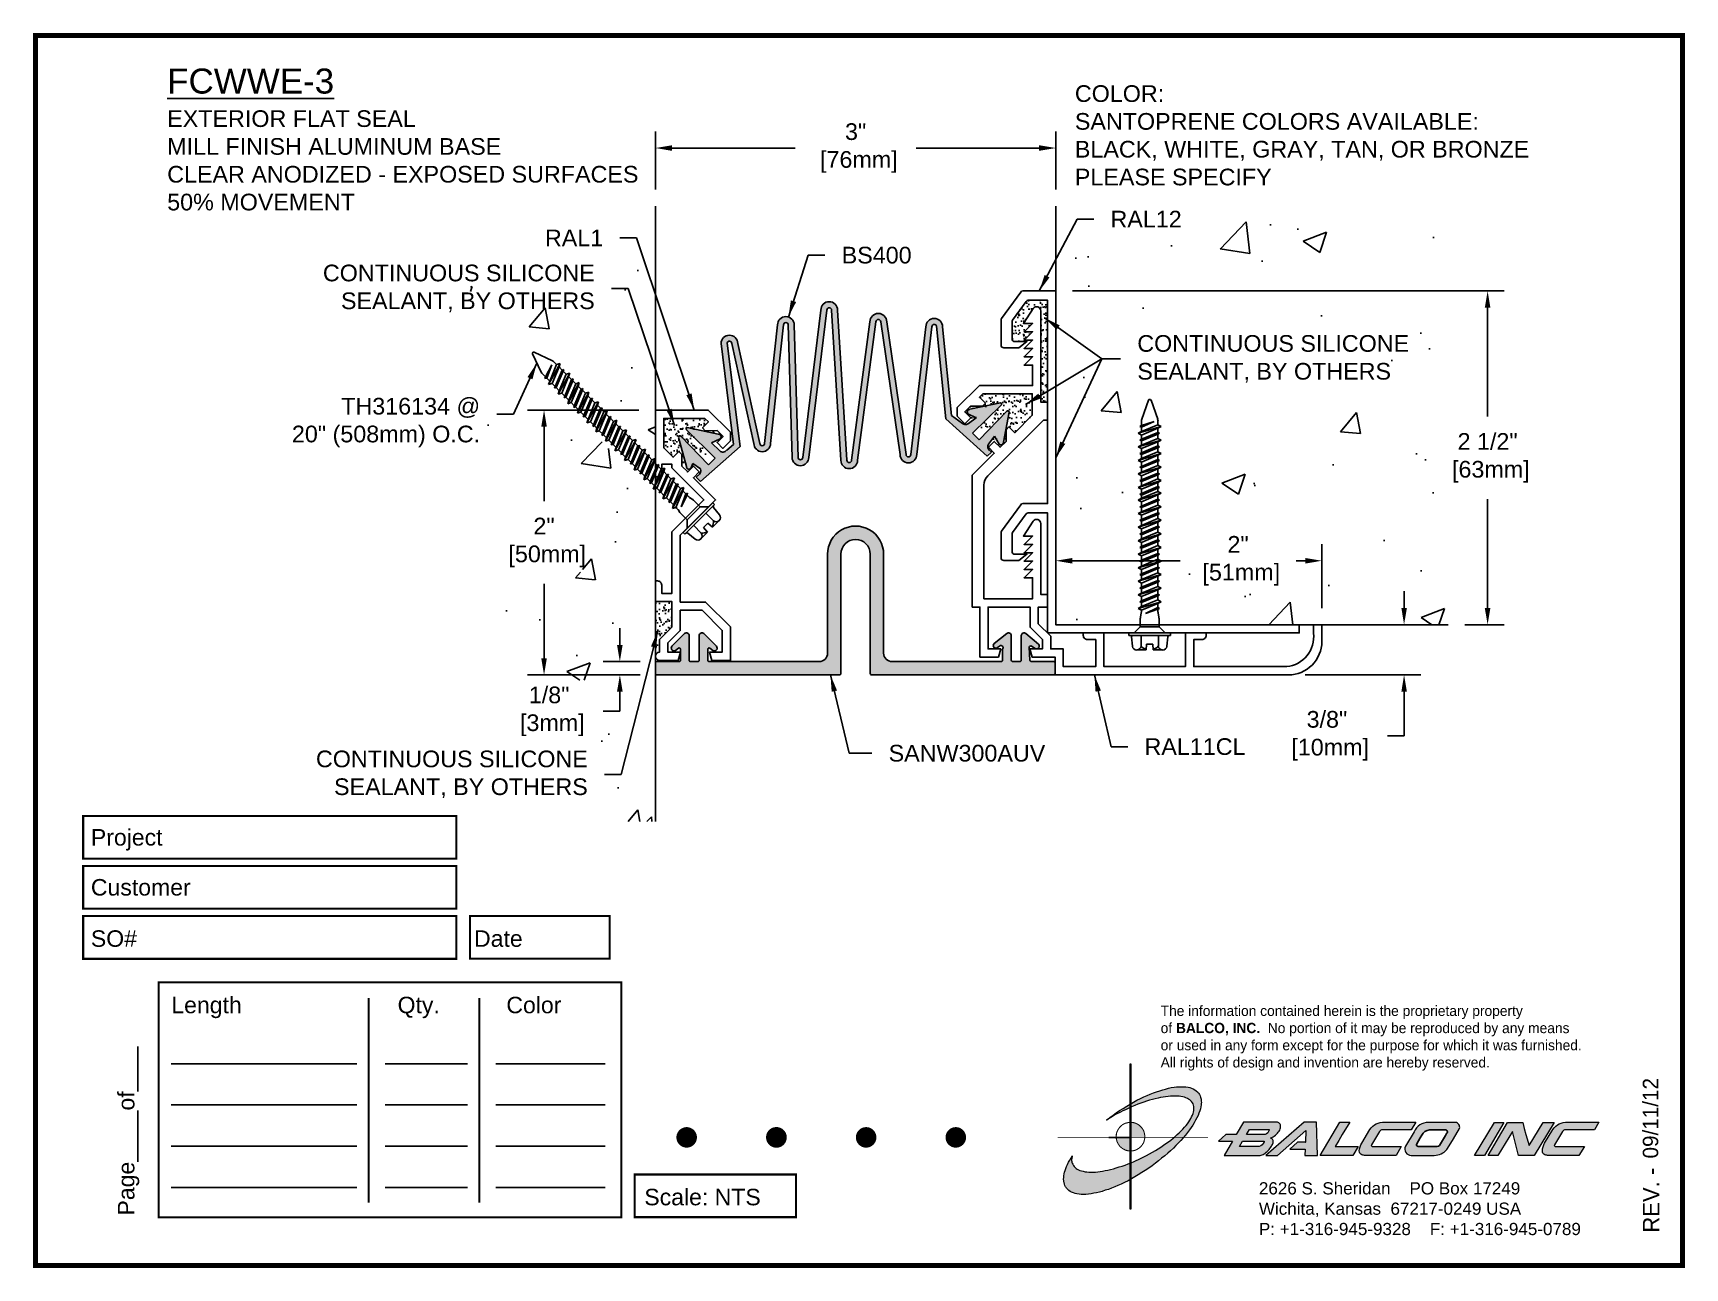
# Paper-space layout 'Layout1' of a CAD drawing. Header units: inches. Extents: x 0 to 10, y 0 to 7.5.
# The model-space entities are those that its viewports show. They can reach past a viewport. Long polylines and large blocks are cut down to what shows.
import ezdxf

# ---------------------------------------------------------------- set-up
doc = ezdxf.new("R2010")
doc.units = ezdxf.units.IN
doc.header["$MEASUREMENT"] = 0
for name, color, linetype in [('Anchors', 4, 'Continuous'), ('Border', 7, 'Continuous'), ('Conditions', 1, 'Continuous'), ('Dimensions', 3, 'Continuous'), ('Fillers', 2, 'Continuous'), ('Metals', 7, 'Continuous'), ('Text', 2, 'Continuous')]:
    doc.layers.add(name, color=color, linetype=linetype)
doc.styles.add('Arial', font='arial.ttf')
doc.styles.add('Copyright', font='ERASDEMI.TTF')
doc.dimstyles.new('Arial', dxfattribs={"dimtxt": 0.125, "dimasz": 0.125, "dimexe": 0.125, "dimexo": 0.125, "dimgap": 0.125, "dimtad": 0, "dimtih": 1, "dimtoh": 1, "dimdec": 4, "dimzin": 0, "dimdsep": 46, "dimlunit": 4, "dimtxsty": 'Arial', "dimcen": 0.125, "dimadec": 0, "dimazin": 0, "dimtfac": 1, "dimtdec": 4, "dimtofl": 0, "dimtmove": 0, "dimatfit": 3, "dimfxl": 0, "dimfrac": 2, "dimtolj": 1, "dimtzin": 0, "dimarcsym": 0})
pattern_1 = [(37.5, (-1, 0), (-0.0020473, 0.0626218), [0, -0.0494, 0, -0.05525, 0, -0.0528125]), (7.5, (-1, 0), (0.0575177, 0.0917197), [0, -0.02665, 0, -0.044525, 0, -0.0170625]), (327.5, (-1.039975, 0), (0.1012096, 0.0001839), [0, -0.01625, 0, -0.0585, 0, -0.076375]), (317.5, (-1.039975, 0), (0.0976991, 0.0285245), [0, -0.008125, 0, -0.03835, 0, -0.043875])]

psp = doc.layouts.get("Layout1")

# ---------------------------------------------------------------- texts
at = {"layer": 'Border', "style": 'Arial'}
for s, p in [('Project', (0.336, 2.547)), ('Customer', (0.336, 2.244)), ('SO#', (0.336, 1.933)), ('Date', (2.661, 1.933)), ('Length', (0.824, 1.53)), ('Qty.', (2.197, 1.53)), ('Color', (2.857, 1.53)), ('Scale: NTS', (3.694, 0.365))]:
    psp.add_text(s, height=0.1, dxfattribs=at).set_placement(p)
psp.add_text('Page%%u        %%uof%%u       ', height=0.1, rotation=90, dxfattribs=at).set_placement((0.6, 0.303))
at = {"layer": 'Border', "insert": (7.423, 0.505), "char_height": 0.074, "width": 2.3438, "attachment_point": 1, "style": 'Arial'}
psp.add_mtext('2626 S. Sheridan    PO Box 17249\\PWichita, Kansas  67217-0249 USA \\PP: +1-316-945-9328    F: +1-316-945-0789', dxfattribs=at)

msp = doc.modelspace()

# ---------------------------------------------------------------- texts
at = {"layer": 'Text', "attachment_point": 1, "style": 'Arial'}
for s, insert, char_height, width in [('{\\LFCWWE-3\\P\\H0.6667x;\\lEXTERIOR FLAT SEAL\\PMILL FINISH ALUMINUM BASE\\PCLEAR ANODIZED - EXPOSED SURFACES\\P50% MOVEMENT}', (-4.5521, 4.28855), 0.1875, 4.1875), ('COLOR:{\\L                          \\~\\P}SANTOPRENE COLORS AVAILABLE:\\PBLACK, WHITE, GRAY, TAN, OR BRONZE\\PPLEASE SPECIFY', (2.24995, 4.16355), 0.125, 3.403244)]:
    msp.add_mtext(s, dxfattribs=dict(at, insert=insert, char_height=char_height, width=width))
at = {"layer": 'Text', "char_height": 0.125, "style": 'Arial'}
for s, insert, attachment_point in [('\\A1;RAL12', (2.51673, 3.22292), 1), ('\\A1;RAL1', (-1.28455, 2.95696), 9), ('\\A1;BS400', (0.50245, 2.95334), 1), ('\\A1;CONTINUOUS SILICONE\\PSEALANT, BY OTHERS', (-1.34809, 2.6412), 6), ('\\A1;CONTINUOUS SILICONE\\PSEALANT, BY OTHERS', (2.71775, 2.11319), 4), ('\\A1;TH316134 @\\P20" (508mm) O.C.', (-2.20691, 1.63608), 6), ('RAL11CL', (2.77185, -0.792), 4), ('\\A1;CONTINUOUS SILICONE\\PSEALANT, BY OTHERS', (-1.40009, -0.9992), 6), ('SANW300AUV', (0.85434, -0.77811), 1)]:
    msp.add_mtext(s, dxfattribs=dict(at, insert=insert, attachment_point=attachment_point))

# ---------------------------------------------------------------- blocks, each defined once
blk = doc.blocks.new('RevisionTag')
at = {"style": 'Copyright', "flags": 4}
blk.add_attdef('REVISIONDATE', (-0.147, 0.648), '', height=0.0938, rotation=90, dxfattribs=at)
at = {"layer": 'Border', "style": 'Copyright'}
blk.add_text('REV. -', height=0.1, rotation=90, dxfattribs=at).set_placement((-0.14, 0.199))
blk = doc.blocks.new('COPYRIGHTNOTE')
at = {"insert": (-3.166, 1.576), "char_height": 0.0625, "width": 50.295, "attachment_point": 1, "style": 'Copyright'}
blk.add_mtext('The information contained herein is the proprietary property\\Pof {\\fEras Bold ITC|b0|i0|c0|p34;BALCO, INC.}  No portion of it may be reproduced by any means\\Por used in any form except for the purpose for which it was furnished.\\PAll rights of design and invention are hereby reserved.', dxfattribs=at)
blk = doc.blocks.new('ACADlogo')
h = blk.add_hatch(color=256)
h.paths.add_polyline_path([(-3.346, 1.223), (-3.351, 1.223), (-3.351, 0.979), (-3.346, 0.982)])
h.paths.add_polyline_path([(-3.346, 0.961), (-3.351, 0.959), (-3.351, 0.868), (-3.346, 0.868)])
h.paths.add_polyline_path([(-3.346, 0.777), (-3.351, 0.777), (-3.351, 0.699), (-3.351, 0.695), (-3.35, 0.695), (-3.346, 0.695)])
h.paths.add_polyline_path([(-3.346, 0.864), (-3.346, 0.868), (-3.35, 0.868), (-3.351, 0.868), (-3.351, 0.777), (-3.346, 0.777), (-3.346, 0.778), (-3.348, 0.778)])
h.paths.add_polyline_path([(-3.346, 0.524), (-3.351, 0.521), (-3.351, 0.342), (-3.346, 0.342)])
h.paths.add_polyline_path([(-3.346, 0.695), (-3.351, 0.695), (-3.351, 0.621), (-3.346, 0.623)])
h.paths.add_polyline_path([(-3.346, 0.623), (-3.351, 0.621), (-3.351, 0.521), (-3.346, 0.524)])
h.paths.add_polyline_path([(-3.346, 0.982), (-3.351, 0.979), (-3.351, 0.959), (-3.346, 0.961)])
h = blk.add_hatch(color=175)
h.paths.add_polyline_path([(-3.503, 0.576), (-3.518, 0.573), (-3.534, 0.571), (-3.548, 0.569), (-3.562, 0.567), (-3.576, 0.567), (-3.589, 0.566), (-3.602, 0.567), (-3.614, 0.568), (-3.625, 0.569), (-3.636, 0.572), (-3.646, 0.574), (-3.656, 0.577), (-3.664, 0.581), (-3.673, 0.585), (-3.682, 0.592), (-3.688, 0.598), (-3.694, 0.603), (-3.699, 0.614), (-3.703, 0.622), (-3.705, 0.631), (-3.706, 0.64), (-3.705, 0.648), (-3.705, 0.653), (-3.703, 0.659), (-3.702, 0.665), (-3.71, 0.652), (-3.717, 0.639), (-3.725, 0.626), (-3.731, 0.613), (-3.737, 0.601), (-3.741, 0.589), (-3.746, 0.577), (-3.749, 0.566), (-3.751, 0.555), (-3.753, 0.544), (-3.754, 0.538), (-3.754, 0.533), (-3.755, 0.523), (-3.754, 0.513), (-3.753, 0.508), (-3.75, 0.494), (-3.748, 0.486), (-3.743, 0.477), (-3.74, 0.473), (-3.738, 0.469), (-3.73, 0.461), (-3.723, 0.455), (-3.715, 0.449), (-3.706, 0.445), (-3.695, 0.44), (-3.685, 0.437), (-3.674, 0.434), (-3.661, 0.432), (-3.648, 0.431), (-3.634, 0.431), (-3.62, 0.431), (-3.604, 0.433), (-3.588, 0.435), (-3.572, 0.438), (-3.556, 0.441), (-3.538, 0.445), (-3.52, 0.449), (-3.503, 0.456), (-3.483, 0.461), (-3.464, 0.469), (-3.445, 0.477), (-3.426, 0.485), (-3.406, 0.494), (-3.385, 0.503), (-3.364, 0.514), (-3.351, 0.521), (-3.351, 0.621), (-3.364, 0.616), (-3.382, 0.609), (-3.4, 0.603), (-3.418, 0.598), (-3.436, 0.592), (-3.453, 0.587), (-3.47, 0.583), (-3.486, 0.579)])
h.paths.add_polyline_path([(-3.215, 0.687), (-3.251, 0.667), (-3.289, 0.649), (-3.327, 0.631), (-3.346, 0.623), (-3.346, 0.524), (-3.343, 0.525), (-3.323, 0.537), (-3.302, 0.549), (-3.28, 0.563), (-3.259, 0.577), (-3.238, 0.59), (-3.218, 0.605), (-3.198, 0.62), (-3.179, 0.635), (-3.16, 0.65), (-3.141, 0.665), (-3.123, 0.681), (-3.106, 0.696), (-3.089, 0.712), (-3.074, 0.727), (-3.058, 0.743), (-3.043, 0.759), (-3.028, 0.777), (-3.085, 0.777), (-3.091, 0.772), (-3.105, 0.761), (-3.118, 0.75), (-3.134, 0.739), (-3.149, 0.729), (-3.165, 0.718), (-3.182, 0.707), (-3.198, 0.697)])
h.paths.add_polyline_path([(-2.921, 1.009), (-2.922, 1.015), (-2.924, 1.02), (-2.926, 1.029), (-2.931, 1.038), (-2.934, 1.043), (-2.936, 1.047), (-2.94, 1.05), (-2.943, 1.054), (-2.951, 1.06), (-2.959, 1.066), (-2.968, 1.071), (-2.978, 1.075), (-2.989, 1.079), (-3, 1.081), (-3.013, 1.083), (-3.026, 1.084), (-3.04, 1.084), (-3.054, 1.084), (-3.07, 1.083), (-3.085, 1.081), (-3.102, 1.079), (-3.118, 1.075), (-3.136, 1.07), (-3.153, 1.066), (-3.171, 1.06), (-3.191, 1.054), (-3.21, 1.047), (-3.229, 1.039), (-3.248, 1.031), (-3.268, 1.022), (-3.289, 1.012), (-3.31, 1.002), (-3.33, 0.991), (-3.346, 0.982), (-3.346, 0.961), (-3.323, 0.971), (-3.305, 0.978), (-3.287, 0.984), (-3.268, 0.991), (-3.251, 0.996), (-3.234, 1.002), (-3.216, 1.007), (-3.199, 1.011), (-3.182, 1.015), (-3.167, 1.018), (-3.15, 1.021), (-3.136, 1.023), (-3.121, 1.025), (-3.107, 1.026), (-3.093, 1.026), (-3.079, 1.027), (-3.067, 1.026), (-3.054, 1.026), (-3.043, 1.025), (-3.032, 1.022), (-3.022, 1.02), (-3.013, 1.016), (-3, 1.011), (-2.989, 1.005), (-2.979, 0.996), (-2.97, 0.983), (-2.965, 0.968), (-2.964, 0.957), (-2.964, 0.949), (-2.964, 0.944), (-2.967, 0.93), (-2.969, 0.921), (-2.973, 0.911), (-2.978, 0.901), (-2.983, 0.891), (-2.989, 0.881), (-2.996, 0.871), (-3.004, 0.86), (-3.012, 0.849), (-3.021, 0.838), (-3.032, 0.827), (-3.042, 0.816), (-3.053, 0.805), (-3.065, 0.794), (-3.077, 0.783), (-3.085, 0.777), (-3.028, 0.777), (-3.016, 0.791), (-3.004, 0.806), (-2.992, 0.822), (-2.981, 0.837), (-2.971, 0.852), (-2.962, 0.866), (-2.954, 0.882), (-2.946, 0.896), (-2.939, 0.91), (-2.934, 0.924), (-2.929, 0.938), (-2.926, 0.944), (-2.925, 0.951), (-2.922, 0.963), (-2.92, 0.975), (-2.92, 0.982), (-2.919, 0.987), (-2.92, 0.999), (-2.92, 1.005)])
h.paths.add_polyline_path([(-3.372, 0.966), (-3.393, 0.953), (-3.415, 0.94), (-3.435, 0.925), (-3.455, 0.911), (-3.475, 0.897), (-3.494, 0.882), (-3.468, 0.898), (-3.439, 0.915), (-3.41, 0.93), (-3.396, 0.938), (-3.38, 0.945), (-3.351, 0.959), (-3.351, 0.979)])
h = blk.add_hatch(color=256)
h.paths.add_polyline_path([(-3.268, 0.814), (-3.27, 0.819), (-3.273, 0.824), (-3.276, 0.828), (-3.279, 0.833), (-3.282, 0.837), (-3.286, 0.841), (-3.29, 0.845), (-3.294, 0.849), (-3.298, 0.852), (-3.303, 0.855), (-3.308, 0.858), (-3.313, 0.86), (-3.318, 0.863), (-3.323, 0.864), (-3.328, 0.866), (-3.334, 0.867), (-3.339, 0.868), (-3.345, 0.868), (-3.346, 0.868), (-3.346, 0.777), (-3.335, 0.777), (-3.262, 0.777), (-3.262, 0.781), (-3.262, 0.787), (-3.263, 0.792), (-3.264, 0.798), (-3.265, 0.803), (-3.266, 0.808)])
h.paths.add_polyline_path([(-3.351, 0.777), (-3.436, 0.777), (-3.435, 0.773), (-3.435, 0.768), (-3.434, 0.762), (-3.432, 0.757), (-3.431, 0.752), (-3.428, 0.747), (-3.426, 0.742), (-3.423, 0.737), (-3.42, 0.732), (-3.417, 0.728), (-3.414, 0.723), (-3.41, 0.719), (-3.406, 0.716), (-3.401, 0.712), (-3.397, 0.709), (-3.392, 0.706), (-3.387, 0.704), (-3.382, 0.701), (-3.377, 0.699), (-3.372, 0.698), (-3.367, 0.696), (-3.361, 0.695), (-3.356, 0.695), (-3.351, 0.695)])
h.paths.add_polyline_path([(-3.346, 0.868), (-3.35, 0.868), (-3.351, 0.868), (-3.351, 0.777), (-3.346, 0.777)])
h = blk.add_hatch(color=256)
h.paths.add_polyline_path([(-2.438, 0.844, 0.412988), (-2.461, 0.869), (-2.663, 0.869), (-2.707, 0.794), (-2.771, 0.794), (-2.815, 0.755), (-2.73, 0.755), (-2.781, 0.668), (-2.563, 0.668, 0.107996), (-2.538, 0.677, 0.108939), (-2.494, 0.724, 0.080345), (-2.483, 0.745, 0.419497), (-2.499, 0.773, 0.149928), (-2.447, 0.815, 0.134283)])
h.paths.add_polyline_path([(-2.507, 0.821, -0.209012), (-2.532, 0.794), (-2.538, 0.794), (-2.646, 0.794), (-2.627, 0.825), (-2.51, 0.825, -0.56619)], flags=16)
h.paths.add_polyline_path([(-2.538, 0.75, -0.241309), (-2.569, 0.722), (-2.688, 0.722), (-2.669, 0.755), (-2.541, 0.755, -0.56619)], flags=16)
for points in [[(-2.285, 0.819), (-2.287, 0.748), (-2.335, 0.748), (-2.383, 0.705), (-2.29, 0.705), (-2.292, 0.668), (-2.215, 0.668), (-2.221, 0.869), (-2.295, 0.869), (-2.527, 0.668), (-2.458, 0.668)], [(-2.018, 0.869), (-2.079, 0.869), (-2.198, 0.668), (-2, 0.668), (-1.968, 0.722), (-2.107, 0.722), (-2.085, 0.759), (-2.064, 0.794)], [(-1.617, 0.869), (-1.807, 0.869, 0.270182), (-1.896, 0.825), (-1.946, 0.742, 0.109019), (-1.961, 0.695, 0.340665), (-1.945, 0.672, 0.129907), (-1.923, 0.668), (-1.738, 0.668), (-1.706, 0.722), (-1.878, 0.722), (-1.882, 0.722, -0.601242), (-1.887, 0.731), (-1.838, 0.813, -0.253048), (-1.821, 0.823), (-1.645, 0.823)], [(-1.083, 0.867), (-1.14, 0.867), (-1.261, 0.667), (-1.26, 0.667), (-1.202, 0.667)], [(-0.96, 0.83), (-0.969, 0.867), (-1.061, 0.867), (-1.179, 0.667), (-1.12, 0.667), (-1.031, 0.812), (-0.995, 0.667), (-0.9, 0.667), (-0.778, 0.867), (-0.846, 0.867), (-0.931, 0.727), (-0.951, 0.795)], [(-0.507, 0.869), (-0.697, 0.869, 0.270182), (-0.786, 0.825), (-0.836, 0.742, 0.109019), (-0.85, 0.695, 0.340665), (-0.835, 0.672, 0.129907), (-0.812, 0.668), (-0.628, 0.668), (-0.595, 0.722), (-0.768, 0.722), (-0.772, 0.722, -0.601242), (-0.777, 0.731), (-0.728, 0.813, -0.253048), (-0.71, 0.823), (-0.534, 0.823)], [(-3.346, 0.623), (-3.351, 0.621), (-3.351, 0.521), (-3.346, 0.524)]]:
    blk.add_hatch(color=256).paths.add_polyline_path(points)
h = blk.add_hatch(color=256)
h.paths.add_polyline_path([(-1.377, 0.868), (-1.383, 0.868), (-1.383, 0.868), (-1.44, 0.868), (-1.492, 0.868), (-1.541, 0.868, 0.297712), (-1.628, 0.811), (-1.68, 0.723, 0.585116), (-1.646, 0.668), (-1.506, 0.668, 0.210586), (-1.429, 0.703), (-1.415, 0.726), (-1.389, 0.769), (-1.352, 0.831, 0.4352)])
h.paths.add_polyline_path([(-1.437, 0.823, -0.603783), (-1.428, 0.805), (-1.431, 0.801), (-1.434, 0.796), (-1.438, 0.789), (-1.474, 0.728, -0.229001), (-1.489, 0.722), (-1.494, 0.722), (-1.501, 0.722), (-1.597, 0.722), (-1.604, 0.722, -0.492401), (-1.613, 0.734), (-1.601, 0.757), (-1.591, 0.775), (-1.582, 0.791, -0.238368), (-1.535, 0.823)], flags=16)
for q in [(-3.48, 0.777), (-3.351, 0.642)]:
    blk.add_line((-3.351, 0.777), q)
at = {"color": 7, "lineweight": 0}
for points in [[(-3.351, 1.223), (-3.346, 1.223), (-3.346, 0.342), (-3.351, 0.342), (-3.351, 1.223)], [(-2.292, 0.668), (-2.215, 0.668), (-2.221, 0.869), (-2.295, 0.869), (-2.527, 0.668), (-2.458, 0.668), (-2.285, 0.819), (-2.287, 0.748), (-2.286, 0.748), (-2.335, 0.748), (-2.383, 0.705), (-2.29, 0.705), (-2.292, 0.668), (-2.292, 0.668)], [(-2.198, 0.668), (-2.079, 0.869), (-2.018, 0.869), (-2.064, 0.794), (-2.085, 0.759), (-2.107, 0.722), (-1.968, 0.722), (-2, 0.668), (-2.198, 0.668), (-2.198, 0.668)], [(-1.383, 0.868), (-1.383, 0.868)], [(-1.261, 0.667), (-1.14, 0.867), (-1.083, 0.867), (-1.202, 0.667), (-1.26, 0.667), (-1.261, 0.667), (-1.261, 0.667)], [(-0.9, 0.667), (-0.995, 0.667), (-1.031, 0.812), (-1.12, 0.667), (-1.179, 0.667), (-1.061, 0.867), (-0.969, 0.867), (-0.96, 0.83), (-0.951, 0.795), (-0.931, 0.727), (-0.846, 0.867), (-0.778, 0.867), (-0.9, 0.667), (-0.9, 0.667)]]:
    blk.add_lwpolyline(points, dxfattribs=at)
at = {"color": 175, "lineweight": 0}
blk.add_lwpolyline([(-2.926, 1.029), (-2.924, 1.02), (-2.922, 1.015), (-2.921, 1.009), (-2.92, 1.005), (-2.92, 0.999), (-2.919, 0.987), (-2.92, 0.982), (-2.92, 0.975), (-2.922, 0.963), (-2.925, 0.951), (-2.926, 0.944), (-2.929, 0.938), (-2.934, 0.924), (-2.939, 0.91), (-2.946, 0.896), (-2.954, 0.882), (-2.962, 0.866), (-2.971, 0.852), (-2.981, 0.837), (-2.992, 0.822), (-3.004, 0.806), (-3.016, 0.791), (-3.03, 0.775), (-3.043, 0.759), (-3.058, 0.743), (-3.074, 0.727), (-3.089, 0.712), (-3.106, 0.696), (-3.123, 0.681), (-3.141, 0.665), (-3.16, 0.65), (-3.179, 0.635), (-3.198, 0.62), (-3.218, 0.605), (-3.238, 0.59), (-3.259, 0.577), (-3.28, 0.563), (-3.302, 0.549), (-3.323, 0.537), (-3.343, 0.525), (-3.364, 0.514), (-3.385, 0.503), (-3.406, 0.494), (-3.426, 0.485), (-3.445, 0.477), (-3.464, 0.469), (-3.483, 0.461), (-3.503, 0.456), (-3.52, 0.449), (-3.538, 0.445), (-3.556, 0.441), (-3.572, 0.438), (-3.588, 0.435), (-3.604, 0.433), (-3.62, 0.431), (-3.634, 0.431), (-3.648, 0.431), (-3.661, 0.432), (-3.674, 0.434), (-3.685, 0.437), (-3.695, 0.44), (-3.706, 0.445), (-3.715, 0.449), (-3.723, 0.455), (-3.73, 0.461), (-3.734, 0.465), (-3.738, 0.469), (-3.74, 0.473), (-3.743, 0.477), (-3.748, 0.486), (-3.75, 0.494), (-3.752, 0.503), (-3.753, 0.508), (-3.754, 0.513), (-3.755, 0.523), (-3.754, 0.533), (-3.754, 0.538), (-3.753, 0.544), (-3.751, 0.555), (-3.749, 0.566), (-3.746, 0.577), (-3.741, 0.589), (-3.737, 0.601), (-3.731, 0.613), (-3.725, 0.626), (-3.717, 0.639), (-3.71, 0.652), (-3.702, 0.665), (-3.703, 0.659), (-3.705, 0.653), (-3.705, 0.648), (-3.706, 0.642), (-3.706, 0.637), (-3.705, 0.631), (-3.704, 0.626), (-3.703, 0.621), (-3.699, 0.614), (-3.695, 0.607), (-3.691, 0.6), (-3.688, 0.598), (-3.685, 0.595), (-3.679, 0.589), (-3.673, 0.585), (-3.664, 0.581), (-3.656, 0.577), (-3.646, 0.574), (-3.636, 0.572), (-3.625, 0.569), (-3.614, 0.568), (-3.602, 0.567), (-3.589, 0.566), (-3.576, 0.567), (-3.562, 0.567), (-3.548, 0.569), (-3.534, 0.571), (-3.518, 0.573), (-3.503, 0.576), (-3.486, 0.579), (-3.47, 0.583), (-3.453, 0.587), (-3.436, 0.592), (-3.418, 0.598), (-3.4, 0.603), (-3.382, 0.609), (-3.364, 0.616), (-3.345, 0.623), (-3.327, 0.631), (-3.289, 0.649), (-3.251, 0.667), (-3.215, 0.687), (-3.198, 0.697), (-3.182, 0.707), (-3.165, 0.718), (-3.149, 0.729), (-3.134, 0.739), (-3.118, 0.75), (-3.105, 0.761), (-3.091, 0.772), (-3.077, 0.783), (-3.065, 0.794), (-3.053, 0.805), (-3.042, 0.816), (-3.032, 0.827), (-3.021, 0.838), (-3.012, 0.849), (-3.004, 0.86), (-2.996, 0.871), (-2.989, 0.881), (-2.983, 0.891), (-2.978, 0.901), (-2.973, 0.911), (-2.969, 0.921), (-2.967, 0.93), (-2.965, 0.94), (-2.964, 0.944), (-2.964, 0.949), (-2.964, 0.957), (-2.965, 0.965), (-2.967, 0.973), (-2.969, 0.981), (-2.973, 0.987), (-2.978, 0.994), (-2.98, 0.996), (-2.983, 0.999), (-2.989, 1.005), (-2.997, 1.009), (-3.004, 1.013), (-3.013, 1.016), (-3.022, 1.02), (-3.032, 1.022), (-3.043, 1.025), (-3.054, 1.026), (-3.067, 1.026), (-3.079, 1.027), (-3.093, 1.026), (-3.107, 1.026), (-3.121, 1.025), (-3.136, 1.023), (-3.15, 1.021), (-3.167, 1.018), (-3.182, 1.015), (-3.199, 1.011), (-3.216, 1.007), (-3.234, 1.002), (-3.251, 0.996), (-3.268, 0.991), (-3.287, 0.984), (-3.305, 0.978), (-3.323, 0.971), (-3.342, 0.962), (-3.38, 0.945), (-3.396, 0.938), (-3.41, 0.93), (-3.439, 0.915), (-3.468, 0.898), (-3.494, 0.882), (-3.475, 0.897), (-3.455, 0.911), (-3.435, 0.925), (-3.415, 0.94), (-3.393, 0.953), (-3.372, 0.966), (-3.351, 0.979), (-3.33, 0.991), (-3.31, 1.002), (-3.289, 1.012), (-3.268, 1.022), (-3.248, 1.031), (-3.229, 1.039), (-3.21, 1.047), (-3.191, 1.054), (-3.171, 1.06), (-3.153, 1.066), (-3.136, 1.07), (-3.118, 1.075), (-3.102, 1.079), (-3.085, 1.081), (-3.07, 1.083), (-3.054, 1.084), (-3.04, 1.084), (-3.026, 1.084), (-3.013, 1.083), (-3, 1.081), (-2.989, 1.079), (-2.978, 1.075), (-2.968, 1.071), (-2.959, 1.066), (-2.951, 1.06), (-2.943, 1.054), (-2.94, 1.05), (-2.936, 1.047), (-2.934, 1.043), (-2.931, 1.038), (-2.926, 1.029), (-2.926, 1.029)], dxfattribs=at)
at = {"color": 7, "lineweight": 0, "const_width": 0.0064}
blk.add_lwpolyline([(-3.262, 0.781), (-3.262, 0.787), (-3.263, 0.792), (-3.264, 0.798), (-3.265, 0.803), (-3.266, 0.808), (-3.268, 0.814), (-3.27, 0.819), (-3.273, 0.824), (-3.276, 0.828), (-3.279, 0.833), (-3.282, 0.837), (-3.286, 0.841), (-3.29, 0.845), (-3.294, 0.849), (-3.298, 0.852), (-3.303, 0.855), (-3.308, 0.858), (-3.313, 0.86), (-3.318, 0.863), (-3.323, 0.864), (-3.328, 0.866), (-3.334, 0.867), (-3.339, 0.868), (-3.345, 0.868), (-3.35, 0.868), (-3.356, 0.868), (-3.361, 0.867), (-3.367, 0.866), (-3.372, 0.865), (-3.377, 0.863), (-3.382, 0.862), (-3.387, 0.859), (-3.392, 0.857), (-3.397, 0.854), (-3.401, 0.851), (-3.406, 0.847), (-3.41, 0.843), (-3.414, 0.839), (-3.417, 0.835), (-3.42, 0.831), (-3.423, 0.826), (-3.426, 0.821), (-3.428, 0.816), (-3.431, 0.811), (-3.432, 0.806), (-3.434, 0.801), (-3.435, 0.795), (-3.435, 0.79), (-3.436, 0.784), (-3.436, 0.779), (-3.435, 0.773), (-3.435, 0.768), (-3.434, 0.762), (-3.432, 0.757), (-3.431, 0.752), (-3.428, 0.747), (-3.426, 0.742), (-3.423, 0.737), (-3.42, 0.732), (-3.417, 0.728), (-3.414, 0.723), (-3.41, 0.719), (-3.406, 0.716), (-3.401, 0.712), (-3.397, 0.709), (-3.392, 0.706), (-3.387, 0.704), (-3.382, 0.701), (-3.377, 0.699), (-3.372, 0.698), (-3.367, 0.696), (-3.361, 0.695), (-3.356, 0.695), (-3.35, 0.695), (-3.345, 0.695), (-3.339, 0.695), (-3.334, 0.696), (-3.328, 0.697), (-3.323, 0.698), (-3.318, 0.7), (-3.313, 0.702), (-3.308, 0.705), (-3.303, 0.708), (-3.298, 0.711), (-3.294, 0.714), (-3.29, 0.718), (-3.286, 0.721), (-3.282, 0.726), (-3.279, 0.73), (-3.276, 0.734), (-3.273, 0.739), (-3.27, 0.744), (-3.268, 0.749), (-3.266, 0.754), (-3.265, 0.76), (-3.264, 0.765), (-3.263, 0.77), (-3.262, 0.776), (-3.262, 0.781)], dxfattribs=at)
at = {"color": 7, "lineweight": 0}
for points in [[(-2.447, 0.815, 0.130368), (-2.438, 0.843, 0.448367), (-2.463, 0.869), (-2.663, 0.869), (-2.707, 0.794), (-2.771, 0.794), (-2.815, 0.755), (-2.73, 0.755), (-2.781, 0.668), (-2.563, 0.668, 0.107996), (-2.538, 0.677, 0.108939), (-2.494, 0.724, 0.077395), (-2.484, 0.744, 0.430878), (-2.499, 0.773, 0.149928)], [(-2.507, 0.821, -0.209012), (-2.532, 0.794), (-2.538, 0.794), (-2.646, 0.794), (-2.627, 0.825), (-2.512, 0.825), (-2.509, 0.825, -0.531288)], [(-1.838, 0.813), (-1.887, 0.731, 0.587385), (-1.882, 0.722), (-1.878, 0.722), (-1.706, 0.722), (-1.738, 0.668), (-1.923, 0.668, -0.129907), (-1.945, 0.672, -0.349839), (-1.961, 0.696, -0.107341), (-1.946, 0.742), (-1.896, 0.825, -0.270182), (-1.807, 0.869), (-1.617, 0.869), (-1.645, 0.823), (-1.821, 0.823, 0.252436)], [(-1.68, 0.723, 0.585116), (-1.646, 0.668), (-1.506, 0.668, 0.210586), (-1.429, 0.703), (-1.415, 0.726), (-1.389, 0.769), (-1.352, 0.831, 0.4352), (-1.377, 0.868), (-1.383, 0.868), (-1.383, 0.868), (-1.44, 0.868), (-1.492, 0.868), (-1.541, 0.868, 0.297712), (-1.628, 0.811)], [(-0.728, 0.813), (-0.777, 0.731, 0.587385), (-0.772, 0.722), (-0.768, 0.722), (-0.595, 0.722), (-0.628, 0.668), (-0.812, 0.668, -0.129907), (-0.835, 0.672, -0.349839), (-0.85, 0.696, -0.107341), (-0.836, 0.742), (-0.786, 0.825, -0.270182), (-0.697, 0.869), (-0.507, 0.869), (-0.534, 0.823), (-0.71, 0.823, 0.252436)], [(-2.569, 0.722), (-2.688, 0.722), (-2.669, 0.755), (-2.543, 0.755), (-2.54, 0.755, -0.531288), (-2.538, 0.75, -0.241309)]]:
    blk.add_lwpolyline(points, format="xyb", close=True, dxfattribs=at)
blk.add_lwpolyline([(-1.437, 0.823), (-1.535, 0.823, 0.238368), (-1.582, 0.791), (-1.591, 0.775), (-1.601, 0.757), (-1.613, 0.734, 0.490298), (-1.604, 0.722), (-1.597, 0.722), (-1.501, 0.722), (-1.494, 0.722), (-1.489, 0.722, 0.229001), (-1.474, 0.728), (-1.438, 0.789), (-1.434, 0.796), (-1.431, 0.801), (-1.428, 0.805, 0.603783)], format="xyb", close=True)
blk.add_lwpolyline([(-2.879, 0.777, 0.00455, 0.00455, 0), (-3.791, 0.777, 0.00183, 0.00183, 0), (-3.791, 0.777, 0.00183, 0.00183, 0)], format="xyseb", dxfattribs=at)
blk = doc.blocks.new('A$CB0F2')
blk.add_lwpolyline([(0.029, 0.002, -0.958439), (0.032, 0.064), (0.032, 0.158), (0.125, 0.251), (0.125, 0.442), (0.001, 0.442), (0.001, 0.597), (0.017, 0.597, -0.414214), (0.048, 0.566), (0.048, 0.504), (0.125, 0.504), (0.125, 0.965), (0.364, 1.204), (0.125, 1.444), (0.125, 1.471), (0.048, 1.471), (0.048, 1.409, -0.414214), (0.017, 1.378), (0.001, 1.378), (0.001, 1.877), (0.397, 1.877), (0.564, 1.711), (0.564, 1.647), (0.507, 1.59), (0.463, 1.634), (0.508, 1.679), (0.464, 1.723), (0.375, 1.722), (0.354, 1.744), (0.398, 1.788), (0.371, 1.815), (0.063, 1.815), (0.063, 1.594), (0.133, 1.523), (0.177, 1.567), (0.199, 1.545), (0.199, 1.457), (0.243, 1.414), (0.286, 1.457), (0.33, 1.414), (0.286, 1.37), (0.452, 1.204), (0.187, 0.939), (0.187, 0.439), (0.377, 0.439), (0.564, 0.252), (0.564, 0.002), (0.423, 0.002), (0.407, 0.064), (0.502, 0.064), (0.502, 0.226), (0.351, 0.377), (0.187, 0.377), (0.187, 0.225), (0.094, 0.132), (0.094, 0.064), (0.189, 0.064), (0.172, 0.002), (0.029, 0.002)], format="xyb")
blk = doc.blocks.new('RAL1')
blk.add_blockref('A$CB0F2', (5.836, 2.694))
blk = doc.blocks.new('*D2')
at = {"layer": 'Defpoints', "color": 0}
for p in [(2.107, 3.693), (-0.893, 3.258), (2.107, 3.258)]:
    blk.add_point(p, dxfattribs=at)
at = {"layer": 'Dimensions', "color": 0, "lineweight": -2}
for p, q in [((-0.893, 3.383), (-0.893, 3.818)), ((2.107, 3.383), (2.107, 3.818)), ((-0.768, 3.693), (0.154, 3.693)), ((1.982, 3.693), (1.06, 3.693))]:
    blk.add_line(p, q, dxfattribs=at)
at = {"layer": 'Dimensions', "color": 0}
for points in [[(-0.768, 3.714), (-0.768, 3.672), (-0.893, 3.693)], [(1.982, 3.714), (1.982, 3.672), (2.107, 3.693)]]:
    blk.add_solid(points, dxfattribs=at)
at = {"layer": 'Dimensions', "color": 0, "insert": (0.607, 3.693), "char_height": 0.125, "attachment_point": 5, "style": 'Arial'}
blk.add_mtext('\\A1;3"\\P [76mm]', dxfattribs=at)
blk = doc.blocks.new('*D3')
at = {"layer": 'Defpoints', "color": 0}
for p in [(2.107, 2.622), (5.047, 0.122), (5.343, 0.122)]:
    blk.add_point(p, dxfattribs=at)
at = {"layer": 'Dimensions', "color": 0, "lineweight": -2}
for p, q in [((2.232, 2.622), (5.468, 2.622)), ((5.343, 2.497), (5.343, 1.682)), ((5.343, 0.247), (5.343, 1.062)), ((5.172, 0.122), (5.468, 0.122))]:
    blk.add_line(p, q, dxfattribs=at)
at = {"layer": 'Dimensions', "color": 0}
for points in [[(5.322, 2.497), (5.364, 2.497), (5.343, 2.622)], [(5.322, 0.247), (5.364, 0.247), (5.343, 0.122)]]:
    blk.add_solid(points, dxfattribs=at)
at = {"layer": 'Dimensions', "color": 0, "insert": (5.343, 1.372), "char_height": 0.125, "attachment_point": 5, "style": 'Arial'}
blk.add_mtext('\\A1;2 1/2"\\P [63mm]', dxfattribs=at)
blk = doc.blocks.new('*D4')
at = {"layer": 'Defpoints', "color": 0}
for p in [(2.107, 3.258), (4.101, 0.601), (4.101, 0.121)]:
    blk.add_point(p, dxfattribs=at)
at = {"layer": 'Dimensions', "color": 0, "lineweight": -2}
for p, q in [((2.107, 3.133), (2.107, 0.476)), ((4.101, 0.246), (4.101, 0.726)), ((2.232, 0.601), (3.039, 0.601)), ((3.976, 0.601), (3.908, 0.601))]:
    blk.add_line(p, q, dxfattribs=at)
at = {"layer": 'Dimensions', "color": 0}
for points in [[(2.232, 0.622), (2.232, 0.58), (2.107, 0.601)], [(3.976, 0.622), (3.976, 0.58), (4.101, 0.601)]]:
    blk.add_solid(points, dxfattribs=at)
at = {"layer": 'Dimensions', "color": 0, "insert": (3.473, 0.601), "char_height": 0.125, "attachment_point": 5, "style": 'Arial'}
blk.add_mtext('\\A1;2"\\P [51mm]', dxfattribs=at)
blk = doc.blocks.new('*D5')
at = {"layer": 'Defpoints', "color": 0}
for p in [(5.047, 0.122), (3.851, -0.254), (4.717, -0.254)]:
    blk.add_point(p, dxfattribs=at)
at = {"layer": 'Dimensions', "color": 0, "lineweight": -2}
for p, q in [((4.717, 0.247), (4.717, 0.372)), ((4.922, 0.122), (4.592, 0.122)), ((3.976, -0.254), (4.842, -0.254)), ((4.717, -0.379), (4.717, -0.71)), ((4.717, -0.71), (4.592, -0.71))]:
    blk.add_line(p, q, dxfattribs=at)
at = {"layer": 'Dimensions', "color": 0}
for points in [[(4.697, 0.247), (4.738, 0.247), (4.717, 0.122)], [(4.697, -0.379), (4.738, -0.379), (4.717, -0.254)]]:
    blk.add_solid(points, dxfattribs=at)
at = {"layer": 'Dimensions', "color": 0, "insert": (4.139, -0.71), "char_height": 0.125, "attachment_point": 5, "style": 'Arial'}
blk.add_mtext('\\A1;3/8"\\P [10mm]', dxfattribs=at)
blk = doc.blocks.new('*D6')
at = {"layer": 'Defpoints', "color": 0}
for p in [(-0.893, 1.73), (-1.728, -0.254), (-0.883, -0.254)]:
    blk.add_point(p, dxfattribs=at)
at = {"layer": 'Dimensions', "color": 0, "lineweight": -2}
for p, q in [((-1.018, 1.73), (-1.853, 1.73)), ((-1.728, 1.605), (-1.728, 1.047)), ((-1.728, -0.129), (-1.728, 0.428)), ((-1.008, -0.254), (-1.853, -0.254))]:
    blk.add_line(p, q, dxfattribs=at)
at = {"layer": 'Dimensions', "color": 0}
for points in [[(-1.749, 1.605), (-1.707, 1.605), (-1.728, 1.73)], [(-1.749, -0.129), (-1.707, -0.129), (-1.728, -0.254)]]:
    blk.add_solid(points, dxfattribs=at)
at = {"layer": 'Dimensions', "color": 0, "insert": (-1.728, 0.738), "char_height": 0.125, "attachment_point": 5, "style": 'Arial'}
blk.add_mtext('\\A1;2"\\P [50mm]', dxfattribs=at)
blk = doc.blocks.new('*D7')
at = {"layer": 'Defpoints', "color": 0}
for p in [(-0.883, -0.154), (-1.16, -0.254), (-0.883, -0.254)]:
    blk.add_point(p, dxfattribs=at)
at = {"layer": 'Dimensions', "color": 0, "lineweight": -2}
for p, q in [((-1.16, -0.029), (-1.16, 0.096)), ((-1.008, -0.154), (-1.285, -0.154)), ((-1.008, -0.254), (-1.285, -0.254)), ((-1.16, -0.379), (-1.16, -0.527)), ((-1.16, -0.527), (-1.285, -0.527))]:
    blk.add_line(p, q, dxfattribs=at)
at = {"layer": 'Dimensions', "color": 0}
for points in [[(-1.181, -0.029), (-1.139, -0.029), (-1.16, -0.154)], [(-1.181, -0.379), (-1.139, -0.379), (-1.16, -0.254)]]:
    blk.add_solid(points, dxfattribs=at)
at = {"layer": 'Dimensions', "color": 0, "insert": (-1.69, -0.527), "char_height": 0.125, "attachment_point": 5, "style": 'Arial'}
blk.add_mtext('\\A1;1/8"\\P [3mm]', dxfattribs=at)
blk = doc.blocks.new('RAL12')
blk.add_lwpolyline([(0.901, 2.553), (1.045, 2.553), (1.045, 1.029), (0.86, 1.029, 0.240384), (0.844, 1.021), (0.7, 0.823, 0.158089), (0.697, 0.811), (0.697, 0.623, 0.414214), (0.717, 0.603), (0.83, 0.603), (0.891, 0.65), (0.799, 0.65, -0.414214), (0.779, 0.67), (0.779, 0.8, -0.158089), (0.783, 0.812), (0.885, 0.952, -0.240384), (0.901, 0.96), (1.045, 0.96), (1.045, 0.06), (2.931, 0.06), (2.931, 0.122), (1.107, 0.122), (1.107, 2.622), (0.86, 2.622, 0.240384), (0.844, 2.614), (0.7, 2.416, 0.158089), (0.697, 2.404), (0.697, 2.216, 0.414214), (0.717, 2.196), (0.83, 2.196), (0.891, 2.243), (0.799, 2.243, -0.414214), (0.779, 2.263), (0.779, 2.393, -0.158089), (0.783, 2.404), (0.885, 2.544, -0.240384)], format="xyb", close=True)
blk = doc.blocks.new('RAL11CLR')
blk.add_lwpolyline([(2.838, -0.192), (2.141, -0.192), (2.141, 0.011), (2.203, 0.011, 0.414214), (2.234, 0.042), (2.234, 0.06), (2.079, 0.06), (2.079, -0.192), (1.468, -0.192), (1.468, 0.06), (1.313, 0.06), (1.313, 0.042, 0.414214), (1.344, 0.011), (1.406, 0.011), (1.406, -0.192), (1.163, -0.192), (1.163, -0.059), (1.069, -0.059), (1.069, 0.035), (0.976, 0.128), (0.976, 0.254), (1.045, 0.254), (1.045, 0.348), (0.995, 0.348), (0.995, 0.88, 0.745241), (0.937, 0.897), (0.865, 0.786), (0.933, 0.786), (0.87, 0.724), (0.933, 0.724), (0.87, 0.661), (0.933, 0.661), (0.87, 0.599), (0.933, 0.599), (0.87, 0.536), (0.933, 0.536), (0.87, 0.474), (0.933, 0.474), (0.933, 0.316), (0.569, 0.316), (0.569, 1.167, -0.198912), (0.598, 1.238), (1.015, 1.655), (1.045, 1.655), (1.045, 1.722), (1.045, 1.789), (0.995, 1.789), (0.995, 2.473, 0.745241), (0.937, 2.49), (0.865, 2.379), (0.933, 2.379), (0.87, 2.317), (0.933, 2.317), (0.87, 2.254), (0.933, 2.254), (0.87, 2.192), (0.933, 2.192), (0.87, 2.129), (0.933, 2.129), (0.87, 2.067), (0.933, 2.067), (0.933, 1.914), (0.536, 1.914), (0.369, 1.748), (0.369, 1.684), (0.426, 1.628), (0.47, 1.672), (0.425, 1.716), (0.469, 1.76), (0.557, 1.759), (0.579, 1.781), (0.535, 1.826), (0.561, 1.852), (0.931, 1.852), (0.931, 1.691), (0.8, 1.56), (0.756, 1.604), (0.734, 1.582), (0.734, 1.495), (0.69, 1.451), (0.646, 1.495), (0.602, 1.451), (0.646, 1.407), (0.481, 1.242), (0.481, 0.254), (0.538, 0.254), (0.538, -0.121), (0.677, -0.121), (0.694, -0.059), (0.599, -0.059), (0.599, 0.254), (0.914, 0.254), (0.914, 0.103), (1.007, 0.01), (1.007, -0.059), (0.912, -0.059), (0.929, -0.121), (1.102, -0.121), (1.102, -0.254), (2.851, -0.254, 0.414214), (3.101, -0.004), (3.101, 0.121), (3.039, 0.121), (3.039, 0.058, -0.414214), (2.838, -0.192)], format="xyb")
blk = doc.blocks.new('TH-316134')
for p, q in [((-0.097, 0.127), (-0.027, 0.127)), ((-0.023, 0.083), (-0.027, 0.127)), ((0.023, 0.083), (0.027, 0.127)), ((0.027, 0.127), (0.097, 0.127)), ((-0.157, 0.019), (0.157, 0.019)), ((-0.157, 0), (-0.157, 0.019)), ((-0.157, 0), (0.157, 0)), ((-0.135, 0.029), (-0.129, 0.1)), ((-0.115, 0), (-0.07, -0.045)), ((-0.065, 0.019), (-0.065, 0.1)), ((-0.023, 0.083), (0.023, 0.083)), ((0.064, 0.019), (0.064, 0.1)), ((0.115, 0), (0.07, -0.045)), ((0.135, 0.029), (0.129, 0.1)), ((0.157, 0.019), (0.157, 0)), ((-0.07, -0.045), (0.07, -0.045)), ((-0.07, -0.045), (-0.07, -0.112)), ((-0.069, -0.122), (-0.063, -0.148)), ((0.069, -0.122), (0.063, -0.148)), ((0.07, -0.045), (0.07, -0.112)), ((-0.086, -0.234), (0.086, -0.184)), ((-0.086, -0.234), (-0.062, -0.221)), ((-0.086, -0.234), (-0.062, -0.247)), ((-0.074, -0.184), (0.032, -0.147)), ((-0.074, -0.184), (-0.062, -0.177)), ((-0.074, -0.184), (-0.062, -0.19)), ((-0.074, -0.285), (0.074, -0.234)), ((0.032, -0.147), (-0.062, -0.19)), ((-0.062, -0.177), (0.032, -0.147)), ((-0.062, -0.157), (-0.062, -0.177)), ((0.062, -0.171), (-0.062, -0.221)), ((-0.062, -0.19), (-0.062, -0.221)), ((0.062, -0.197), (-0.062, -0.247)), ((-0.062, -0.279), (0.062, -0.228)), ((0.062, -0.241), (-0.062, -0.291)), ((-0.062, -0.247), (-0.062, -0.279)), ((0.062, -0.157), (0.062, -0.171)), ((0.086, -0.184), (0.062, -0.171)), ((0.086, -0.184), (0.062, -0.197)), ((0.062, -0.197), (0.062, -0.228)), ((0.074, -0.234), (0.062, -0.228)), ((0.074, -0.234), (0.062, -0.241)), ((0.062, -0.241), (0.062, -0.272)), ((-0.086, -0.336), (0.086, -0.285)), ((-0.086, -0.336), (-0.062, -0.323)), ((-0.086, -0.336), (-0.062, -0.349)), ((-0.074, -0.285), (-0.062, -0.279)), ((-0.074, -0.285), (-0.062, -0.291)), ((-0.074, -0.387), (0.074, -0.336)), ((0.062, -0.272), (-0.062, -0.323)), ((-0.062, -0.291), (-0.062, -0.323)), ((0.062, -0.298), (-0.062, -0.349)), ((-0.062, -0.381), (0.062, -0.33)), ((0.062, -0.342), (-0.062, -0.393)), ((-0.062, -0.349), (-0.062, -0.381)), ((0.086, -0.285), (0.062, -0.272)), ((0.086, -0.285), (0.062, -0.298)), ((0.062, -0.298), (0.062, -0.33)), ((0.074, -0.336), (0.062, -0.33)), ((0.074, -0.336), (0.062, -0.342)), ((0.062, -0.342), (0.062, -0.374)), ((-0.086, -0.437), (0.086, -0.387)), ((-0.086, -0.437), (-0.062, -0.425)), ((-0.086, -0.437), (-0.062, -0.45)), ((-0.086, -0.539), (0.086, -0.488)), ((-0.074, -0.387), (-0.062, -0.381)), ((-0.074, -0.387), (-0.062, -0.393)), ((-0.074, -0.488), (0.074, -0.437)), ((-0.074, -0.488), (-0.062, -0.482)), ((-0.074, -0.488), (-0.062, -0.494)), ((0.062, -0.374), (-0.062, -0.425)), ((-0.062, -0.393), (-0.062, -0.425)), ((0.062, -0.4), (-0.062, -0.45)), ((-0.062, -0.482), (0.062, -0.431)), ((0.062, -0.444), (-0.062, -0.494)), ((-0.062, -0.45), (-0.062, -0.482)), ((0.062, -0.475), (-0.062, -0.526)), ((-0.062, -0.494), (-0.062, -0.526)), ((0.086, -0.387), (0.062, -0.374)), ((0.086, -0.387), (0.062, -0.4)), ((0.062, -0.4), (0.062, -0.431)), ((0.074, -0.437), (0.062, -0.431)), ((0.074, -0.437), (0.062, -0.444)), ((0.062, -0.444), (0.062, -0.475)), ((0.086, -0.488), (0.062, -0.475)), ((0.086, -0.488), (0.062, -0.501)), ((-0.086, -0.539), (-0.062, -0.526)), ((-0.086, -0.539), (-0.062, -0.552)), ((-0.086, -0.641), (0.086, -0.59)), ((-0.074, -0.59), (0.074, -0.539)), ((-0.074, -0.59), (-0.062, -0.584)), ((-0.074, -0.59), (-0.062, -0.596)), ((0.062, -0.501), (-0.062, -0.552)), ((-0.062, -0.584), (0.062, -0.533)), ((0.062, -0.545), (-0.062, -0.596)), ((-0.062, -0.552), (-0.062, -0.584)), ((0.062, -0.577), (-0.062, -0.628)), ((-0.062, -0.596), (-0.062, -0.628)), ((0.062, -0.603), (-0.062, -0.654)), ((0.062, -0.501), (0.062, -0.533)), ((0.074, -0.539), (0.062, -0.533)), ((0.074, -0.539), (0.062, -0.545)), ((0.062, -0.545), (0.062, -0.577)), ((0.086, -0.59), (0.062, -0.577)), ((0.086, -0.59), (0.062, -0.603)), ((0.062, -0.603), (0.062, -0.634)), ((-0.086, -0.641), (-0.062, -0.628)), ((-0.086, -0.641), (-0.062, -0.654)), ((-0.086, -0.742), (0.086, -0.691)), ((-0.086, -0.742), (-0.062, -0.729)), ((-0.086, -0.742), (-0.062, -0.755)), ((-0.074, -0.691), (0.074, -0.641)), ((-0.074, -0.691), (-0.062, -0.685)), ((-0.074, -0.691), (-0.062, -0.698)), ((-0.074, -0.793), (0.074, -0.742)), ((-0.062, -0.685), (0.062, -0.634)), ((0.062, -0.647), (-0.062, -0.698)), ((-0.062, -0.654), (-0.062, -0.685)), ((0.062, -0.678), (-0.062, -0.729)), ((-0.062, -0.698), (-0.062, -0.729)), ((0.062, -0.704), (-0.062, -0.755)), ((-0.062, -0.787), (0.062, -0.736)), ((0.074, -0.641), (0.062, -0.634)), ((0.074, -0.641), (0.062, -0.647)), ((0.062, -0.647), (0.062, -0.678)), ((0.086, -0.691), (0.062, -0.678)), ((0.086, -0.691), (0.062, -0.704)), ((0.062, -0.704), (0.062, -0.736)), ((0.074, -0.742), (0.062, -0.736)), ((0.074, -0.742), (0.062, -0.748)), ((-0.086, -0.844), (0.086, -0.793)), ((-0.086, -0.844), (-0.062, -0.831)), ((-0.086, -0.844), (-0.062, -0.857)), ((-0.074, -0.793), (-0.062, -0.787)), ((-0.074, -0.793), (-0.062, -0.799)), ((-0.074, -0.895), (0.074, -0.844)), ((0.062, -0.748), (-0.062, -0.799)), ((-0.062, -0.755), (-0.062, -0.787)), ((0.062, -0.78), (-0.062, -0.831)), ((-0.062, -0.799), (-0.062, -0.831)), ((0.062, -0.806), (-0.062, -0.857)), ((-0.062, -0.888), (0.062, -0.838)), ((0.062, -0.85), (-0.062, -0.901)), ((-0.062, -0.857), (-0.062, -0.888)), ((0.062, -0.748), (0.062, -0.78)), ((0.086, -0.793), (0.062, -0.78)), ((0.086, -0.793), (0.062, -0.806)), ((0.062, -0.806), (0.062, -0.838)), ((0.074, -0.844), (0.062, -0.838)), ((0.074, -0.844), (0.062, -0.85)), ((0.062, -0.85), (0.062, -0.882)), ((-0.086, -0.945), (0.086, -0.895)), ((-0.086, -0.945), (-0.062, -0.932)), ((-0.086, -0.945), (-0.062, -0.958)), ((-0.074, -0.895), (-0.062, -0.888)), ((-0.074, -0.895), (-0.062, -0.901)), ((-0.074, -0.996), (0.074, -0.945)), ((-0.074, -0.996), (-0.062, -0.99)), ((0.062, -0.882), (-0.062, -0.932)), ((-0.062, -0.901), (-0.062, -0.932)), ((0.062, -0.907), (-0.062, -0.958)), ((-0.062, -0.99), (0.062, -0.939)), ((0.062, -0.951), (-0.062, -1.002)), ((-0.062, -0.958), (-0.062, -0.99)), ((0.062, -0.983), (-0.062, -1.034)), ((0.086, -0.895), (0.062, -0.882)), ((0.086, -0.895), (0.062, -0.907)), ((0.062, -0.907), (0.062, -0.939)), ((0.074, -0.945), (0.062, -0.939)), ((0.074, -0.945), (0.062, -0.951)), ((0.062, -0.951), (0.062, -0.983)), ((0.086, -0.996), (0.062, -0.983)), ((-0.086, -1.047), (0.086, -0.996)), ((-0.086, -1.047), (-0.062, -1.034)), ((-0.086, -1.047), (-0.062, -1.06)), ((-0.086, -1.141), (0.086, -1.09)), ((-0.074, -0.996), (-0.062, -1.002)), ((-0.074, -1.09), (0.074, -1.039)), ((-0.074, -1.09), (-0.062, -1.084)), ((-0.074, -1.09), (-0.062, -1.096)), ((-0.062, -1.002), (-0.062, -1.034)), ((0.062, -1.009), (-0.062, -1.06)), ((-0.062, -1.084), (0.062, -1.033)), ((0.062, -1.045), (-0.062, -1.096)), ((-0.062, -1.052), (-0.062, -1.084)), ((0.062, -1.077), (-0.062, -1.128)), ((-0.062, -1.096), (-0.062, -1.128)), ((0.062, -1.103), (-0.062, -1.154)), ((0.086, -0.996), (0.062, -1.009)), ((0.062, -1.001), (0.062, -1.033)), ((0.074, -1.039), (0.062, -1.033)), ((0.074, -1.039), (0.062, -1.045)), ((0.062, -1.045), (0.062, -1.077)), ((0.086, -1.09), (0.062, -1.077)), ((0.086, -1.09), (0.062, -1.103)), ((0.062, -1.103), (0.062, -1.134)), ((-0.086, -1.141), (-0.062, -1.128)), ((-0.086, -1.141), (-0.062, -1.154)), ((-0.086, -1.242), (0.086, -1.191)), ((-0.086, -1.242), (-0.062, -1.229)), ((-0.074, -1.191), (0.074, -1.141)), ((-0.074, -1.191), (-0.062, -1.185)), ((-0.074, -1.191), (-0.062, -1.198)), ((-0.062, -1.185), (0.062, -1.134)), ((0.062, -1.147), (-0.062, -1.198)), ((-0.062, -1.154), (-0.062, -1.185)), ((0.062, -1.178), (-0.062, -1.229)), ((-0.062, -1.198), (-0.062, -1.229)), ((0.062, -1.204), (-0.062, -1.255)), ((-0.062, -1.287), (0.062, -1.236)), ((0.074, -1.141), (0.062, -1.134)), ((0.074, -1.141), (0.062, -1.147)), ((0.062, -1.147), (0.062, -1.178)), ((0.086, -1.191), (0.062, -1.178)), ((0.086, -1.191), (0.062, -1.204)), ((0.062, -1.204), (0.062, -1.236)), ((0.074, -1.242), (0.062, -1.236)), ((-0.086, -1.242), (-0.062, -1.255)), ((-0.086, -1.344), (0.086, -1.293)), ((-0.086, -1.344), (-0.062, -1.331)), ((-0.086, -1.344), (-0.062, -1.357)), ((-0.074, -1.293), (0.074, -1.242)), ((-0.074, -1.293), (-0.062, -1.287)), ((-0.074, -1.293), (-0.062, -1.299)), ((-0.074, -1.395), (0.074, -1.344)), ((0.062, -1.248), (-0.062, -1.299)), ((-0.062, -1.255), (-0.062, -1.287)), ((0.062, -1.28), (-0.062, -1.331)), ((-0.062, -1.299), (-0.062, -1.331)), ((0.062, -1.306), (-0.062, -1.357)), ((-0.062, -1.388), (0.062, -1.338)), ((0.062, -1.35), (-0.062, -1.401)), ((-0.062, -1.357), (-0.062, -1.388)), ((0.074, -1.242), (0.062, -1.248)), ((0.062, -1.248), (0.062, -1.28)), ((0.086, -1.293), (0.062, -1.28)), ((0.086, -1.293), (0.062, -1.306)), ((0.062, -1.306), (0.062, -1.338)), ((0.074, -1.344), (0.062, -1.338)), ((0.074, -1.344), (0.062, -1.35)), ((0.062, -1.35), (0.062, -1.382)), ((-0.086, -1.445), (0.086, -1.395)), ((-0.086, -1.445), (-0.062, -1.432)), ((-0.086, -1.445), (-0.062, -1.458)), ((-0.074, -1.395), (-0.062, -1.388)), ((-0.074, -1.395), (-0.062, -1.401)), ((-0.074, -1.496), (0.074, -1.445)), ((0.062, -1.382), (-0.062, -1.432)), ((-0.062, -1.401), (-0.062, -1.432)), ((0.062, -1.407), (-0.062, -1.458)), ((-0.062, -1.49), (0.062, -1.439)), ((0.062, -1.451), (-0.062, -1.502)), ((-0.062, -1.458), (-0.062, -1.49)), ((0.062, -1.483), (-0.062, -1.534)), ((0.086, -1.395), (0.062, -1.382)), ((0.086, -1.395), (0.062, -1.407)), ((0.062, -1.407), (0.062, -1.439)), ((0.074, -1.445), (0.062, -1.439)), ((0.074, -1.445), (0.062, -1.451)), ((0.062, -1.451), (0.062, -1.483)), ((0.086, -1.496), (0.062, -1.483)), ((-0.086, -1.547), (0.086, -1.496)), ((-0.086, -1.547), (-0.062, -1.534)), ((-0.086, -1.547), (-0.062, -1.56)), ((-0.074, -1.496), (-0.062, -1.49)), ((-0.074, -1.496), (-0.062, -1.502)), ((-0.062, -1.502), (-0.062, -1.534)), ((0.062, -1.509), (-0.062, -1.56)), ((-0.062, -1.56), (-0.062, -1.586)), ((-0.06, -1.601), (-0.01, -1.744)), ((-0.034, -1.584), (0.062, -1.541)), ((-0.034, -1.584), (0.074, -1.547)), ((0.062, -1.553), (-0.034, -1.584)), ((0.06, -1.601), (0.01, -1.744)), ((0.086, -1.496), (0.062, -1.509)), ((0.062, -1.509), (0.062, -1.541)), ((0.074, -1.547), (0.062, -1.541)), ((0.074, -1.547), (0.062, -1.553)), ((0.062, -1.553), (0.062, -1.586))]:
    blk.add_line(p, q)
for centre, radius, start, end in [((-0.097, 0.095), 0.0327, 9.285, 170.715), ((0.097, 0.095), 0.0327, 9.285, 170.715), ((-0.146, 0.03), 0.0112, 270, 355), ((0, 0.038), 0.0896, 107.4215, 136.0407), ((0, 0.038), 0.0896, 43.9593, 72.5785), ((0.146, 0.03), 0.0112, 185, 270), ((-0.023, -0.112), 0.0465, 180, 191.9357), ((0.023, -0.112), 0.0465, 348.0643, 0), ((-0.109, -0.157), 0.0465, 0, 11.9357), ((0.109, -0.157), 0.0465, 168.0643, 180), ((-0.016, -1.586), 0.0465, 180, 199.3058), ((0.016, -1.586), 0.0465, 340.6942, 0), ((0, -1.739), 0.0106, 204.1001, 335.8999)]:
    blk.add_arc(centre, radius, start, end)
blk = doc.blocks.new('TH316134')
blk.add_blockref('TH-316134', (0, 0))
blk = doc.blocks.new('BS400')
blk.add_hatch(color=256).paths.add_polyline_path([(5.713, 9.018, 1), (5.588, 9.018), (5.474, 8.06, -1), (5.439, 8.06), (5.294, 9.055, 1), (5.169, 9.055), (5.031, 8.017, -1), (4.996, 8.017), (4.926, 9.143, 1), (4.801, 9.143), (4.665, 8.039, -1), (4.63, 8.039), (4.601, 9.031, 1), (4.476, 9.031), (4.379, 8.144, -1), (4.344, 8.144), (4.178, 8.892, 1), (4.053, 8.892), (4.147, 8.135), (4.095, 8.092, -0.449435), (4.043, 8.089), (3.981, 8.148), (4.047, 8.179, 0.699658), (4.031, 8.213), (3.799, 8.264, 0.637589), (3.792, 8.247), (4.008, 8.032), (3.959, 7.982), (3.751, 8.197, 0.67662), (3.734, 8.189), (3.793, 7.971, 0.684825), (3.827, 7.956), (3.842, 7.993), (3.898, 7.952, -0.350604), (3.88, 7.904), (3.867, 7.89), (3.899, 7.859), (4.197, 8.121), (4.098, 8.895, -0.91191), (4.133, 8.892), (4.299, 8.144, 1), (4.424, 8.144), (4.521, 9.031, -1), (4.556, 9.031), (4.585, 8.039, 1), (4.71, 8.039), (4.846, 9.143, -1), (4.881, 9.143), (4.951, 8.017, 1), (5.076, 8.017), (5.214, 9.055, -1), (5.249, 9.055), (5.394, 8.06, 1), (5.519, 8.06), (5.633, 9.018, -0.91191), (5.668, 9.021), (5.738, 8.327), (6.047, 8.047), (6.079, 8.078), (6.065, 8.092, -0.379282), (6.057, 8.139), (6.102, 8.199), (6.136, 8.138, 0.684825), (6.17, 8.153), (6.212, 8.377, 0.67662), (6.195, 8.385), (5.987, 8.17), (5.937, 8.22), (6.153, 8.43, 0.637589), (6.147, 8.447), (5.918, 8.399, 0.699658), (5.902, 8.365), (5.965, 8.336), (5.907, 8.294, -0.414214), (5.863, 8.294), (5.781, 8.352)])
for p, q in [((5.918, 8.399), (6.147, 8.447)), ((6.153, 8.43), (5.937, 8.22)), ((6.047, 8.047), (5.738, 8.327)), ((5.781, 8.352), (5.863, 8.294)), ((5.965, 8.336), (5.902, 8.365)), ((5.907, 8.294), (5.965, 8.336)), ((5.987, 8.17), (6.195, 8.385)), ((6.212, 8.377), (6.17, 8.153)), ((3.793, 7.971), (3.734, 8.189)), ((3.751, 8.197), (3.959, 7.982)), ((4.008, 8.032), (3.792, 8.247)), ((3.799, 8.264), (4.031, 8.213)), ((4.047, 8.179), (3.981, 8.148)), ((5.937, 8.22), (5.987, 8.17)), ((6.102, 8.199), (6.057, 8.139)), ((6.136, 8.138), (6.102, 8.199)), ((4.197, 8.121), (3.899, 7.859)), ((3.981, 8.148), (4.043, 8.088)), ((4.095, 8.092), (4.147, 8.135)), ((6.079, 8.078), (6.047, 8.047)), ((6.065, 8.092), (6.079, 8.078)), ((3.842, 7.993), (3.827, 7.956)), ((3.898, 7.952), (3.842, 7.993)), ((3.959, 7.982), (4.008, 8.032)), ((3.867, 7.89), (3.88, 7.904)), ((3.899, 7.859), (3.867, 7.89))]:
    blk.add_line(p, q)
for points in [[(4.147, 8.135), (4.053, 8.892, -1), (4.178, 8.892), (4.344, 8.144, 1), (4.379, 8.144), (4.476, 9.031, -1), (4.601, 9.031), (4.63, 8.039, 1), (4.665, 8.039), (4.801, 9.143, -1), (4.926, 9.143), (4.996, 8.017, 1), (5.031, 8.017), (5.169, 9.055, -1), (5.294, 9.055), (5.439, 8.06, 1), (5.474, 8.06), (5.588, 9.018, -1), (5.713, 9.018), (5.781, 8.352)], [(5.738, 8.327), (5.668, 9.021, 0.91191), (5.633, 9.018), (5.519, 8.06, -1), (5.394, 8.06), (5.249, 9.055, 1), (5.214, 9.055), (5.076, 8.017, -1), (4.951, 8.017), (4.881, 9.143, 1), (4.846, 9.143), (4.71, 8.039, -1), (4.585, 8.039), (4.556, 9.031, 1), (4.521, 9.031), (4.424, 8.144, -1), (4.299, 8.144), (4.133, 8.892, 0.91191), (4.098, 8.895), (4.197, 8.121)]]:
    blk.add_lwpolyline(points, format="xyb")
for centre, radius, start, end in [((6.146, 8.437), 0.01, 315, 85.0846), ((5.916, 8.379), 0.02, 85.0846, 225), ((6.202, 8.378), 0.01, 358.6678, 135), ((3.744, 8.19), 0.01, 45, 181.3322), ((3.8, 8.255), 0.01, 94.9154, 225), ((4.033, 8.193), 0.02, 315, 94.9154), ((5.885, 8.316), 0.031, 225, 315), ((4.067, 8.114), 0.0351, 227.0582, 322.0846), ((6.088, 8.12), 0.0361, 149.0009, 232.0842), ((6.15, 8.152), 0.02, 225, 2.6173), ((3.813, 7.97), 0.02, 177.3827, 315), ((3.859, 7.939), 0.0415, 301.2613, 18.5448)]:
    blk.add_arc(centre, radius, start, end)
blk = doc.blocks.new('SANW300A')
blk.add_hatch(color=256).paths.add_polyline_path([(1.39, -0.905, 1), (1.61, -0.905), (1.61, -0.01, -0.414214), (1.62, 0), (2.985, 0, -0.414214), (2.995, -0.01), (2.995, -0.09, -0.414214), (2.985, -0.1), (2.817, -0.1, 0.414214), (2.807, -0.11), (2.802, -0.206, 0.646742), (2.818, -0.215), (2.845, -0.199, -0.102668), (2.853, -0.195), (2.861, -0.195, -0.592512), (2.871, -0.229), (2.776, -0.309, -0.668179), (2.742, -0.295), (2.742, -0.11, 0.414214), (2.732, -0.1), (2.677, -0.1, 0.414214), (2.667, -0.11), (2.667, -0.295, -0.668179), (2.633, -0.309), (2.538, -0.234, -0.923247), (2.564, -0.204), (2.586, -0.22, 0.335174), (2.602, -0.192), (2.602, -0.11, 0.414214), (2.592, -0.1), (1.773, -0.1, 0.414214), (1.71, -0.163), (1.71, -0.905, -1), (1.29, -0.905), (1.29, -0.163, 0.414214), (1.228, -0.1), (0.403, -0.1, 0.414214), (0.393, -0.11), (0.393, -0.192, 0.611952), (0.409, -0.2), (0.431, -0.184, -0.923247), (0.457, -0.214), (0.362, -0.309, -0.668179), (0.328, -0.295), (0.328, -0.11, 0.414214), (0.318, -0.1), (0.263, -0.1, 0.414214), (0.253, -0.11), (0.253, -0.295, -0.668179), (0.219, -0.309), (0.124, -0.214, -0.923247), (0.15, -0.184), (0.172, -0.2, 0.611952), (0.188, -0.192), (0.188, -0.11, 0.414214), (0.178, -0.1), (0.01, -0.1, -0.414214), (0, -0.09), (0, -0.01, -0.414214), (0.01, 0), (1.38, 0, -0.414214), (1.39, -0.01)])
at = {"linetype": 'Continuous'}
blk.add_lwpolyline([(2.667, -0.11, -0.414214), (2.677, -0.1), (2.732, -0.1, -0.414214), (2.742, -0.11), (2.742, -0.295, 0.668179), (2.776, -0.309), (2.871, -0.229, 0.923247), (2.845, -0.199), (2.818, -0.215, -0.611952), (2.802, -0.207), (2.807, -0.11, -0.414214), (2.817, -0.1), (2.985, -0.1, 0.414214), (2.995, -0.09), (2.995, -0.01, 0.414214), (2.985, 0), (1.62, 0, 0.414214), (1.61, -0.01), (1.61, -0.905, -1), (1.39, -0.905), (1.39, -0.01, 0.414214), (1.38, 0), (0.01, 0, 0.414214), (0, -0.01), (0, -0.09, 0.414214), (0.01, -0.1), (0.178, -0.1, -0.414214), (0.188, -0.11), (0.188, -0.192, -0.611952), (0.172, -0.2), (0.15, -0.184, 0.923247), (0.124, -0.214), (0.219, -0.309, 0.668179), (0.253, -0.295), (0.253, -0.11, -0.414214), (0.263, -0.1), (0.318, -0.1, -0.414214), (0.328, -0.11), (0.328, -0.295, 0.668179), (0.362, -0.309), (0.457, -0.214, 0.923247), (0.431, -0.184), (0.409, -0.2, -0.611952), (0.393, -0.192), (0.393, -0.11, -0.414214), (0.403, -0.1), (1.228, -0.1, -0.414214), (1.29, -0.163), (1.29, -0.905, 1), (1.71, -0.905), (1.71, -0.163, -0.414214), (1.773, -0.1), (2.592, -0.1, -0.414214), (2.602, -0.11), (2.602, -0.192, -0.674934), (2.586, -0.22), (2.564, -0.204, 0.923247), (2.538, -0.234), (2.633, -0.309, 0.668179), (2.667, -0.295)], format="xyb", close=True, dxfattribs=at)

# ---------------------------------------------------------------- dimensions: what is measured, and where the dimension line sits
at = {"layer": 'Dimensions'}
for base, p1, p2, picture, middle in [((2.10665, 3.69283), (-0.89335, 3.25784), (2.10665, 3.25784), '*D2', (0.60665, 3.69283)), ((4.10146, 0.6011), (2.10665, 3.25784), (4.10146, 0.1207), '*D4', (3.47333, 0.6011))]:
    dim = msp.add_linear_dim(base=base, p1=p1, p2=p2, dimstyle='Arial', override={"dimpost": '\\X'}, dxfattribs=at)
    dim.commit()
    dim.dimension.update_dxf_attribs({"geometry": picture, "text_midpoint": middle, "dimtype": 160})
for base, p1, p2, picture, middle in [((5.343163, 0.122148), (2.106648, 2.622096), (5.046665, 0.122148), '*D3', (5.343163, 1.372122)), ((-1.728187, -0.254053), (-0.893352, 1.729602), (-0.883352, -0.254053), '*D6', (-1.728187, 0.737775)), ((4.71747, -0.25405), (5.04666, 0.12215), (3.85146, -0.25405), '*D5', (4.13945, -0.71038)), ((-1.16014, -0.25405), (-0.88335, -0.15405), (-0.88335, -0.25405), '*D7', (-1.6896, -0.52717))]:
    dim = msp.add_linear_dim(base=base, p1=p1, p2=p2, angle=90, dimstyle='Arial', override={"dimpost": '\\X'}, dxfattribs=at)
    dim.commit()
    dim.dimension.update_dxf_attribs({"geometry": picture, "text_midpoint": middle, "dimtype": 160})

# ---------------------------------------------------------------- hatches: boundary and pattern name
at = {"layer": 'Conditions'}
h = msp.add_hatch(dxfattribs=at)
h.set_pattern_fill('AR-CONC', color=256, scale=0.25, style=0)
h.set_pattern_definition([(50, (3.8851, 0), (1.79315, -0.15688), [0.1875, -2.0625]), (355, (3.885, 0), (-0.3469, 1.8805), [0.15, -1.65]), (100.451, (4.0345, -0.013), (1.44627, 1.7236), [0.15935, -1.75286]), (46.184, (3.885, 0.5), (2.6681, -0.4138), [0.28125, -3.09375]), (96.636, (4.1074, 0.4655), (2.3367, 2.4353), [0.239, -2.6293]), (351.184, (3.885, 0.5), (2.3367, 2.4353), [0.225, -2.475]), (21, (4.1351, 0.375), (1.49227, -1.00655), [0.1875, -2.0625]), (326, (4.135, 0.375), (0.6083, 1.81288), [0.15, -1.65]), (71.451, (4.2594, 0.2911), (2.10056, 0.80633), [0.15935, -1.75286]), (37.5, (3.8851, 0), (0.0304, 0.832235), [0, -1.63, 0, -1.675, 0, -1.65625]), (7.5, (3.8851, 0), (0.65767, 0.98603), [0, -0.955, 0, -1.5925, 0, -0.63125]), (327.5, (3.3276, 0), (1.334556, -0.05639), [0, -0.625, 0, -1.95, 0, -2.5875]), (317.5, (3.0776, 0), (1.45797, 0.25026), [0, -0.8125, 0, -1.295, 0, -1.8375])])
h.paths.add_polyline_path([(-0.89335, 3.25784), (-2.27869, 3.25784), (-2.27869, 1.8607), (-2.16436, 1.8607), (-2.16436, 1.44577), (-2.27869, 1.44577), (-2.27869, -1.35174), (-0.89335, -1.35174), (-0.89335, 1.08882), (-1.74427, 1.94582), (-1.83768, 2.15676), (-1.81692, 2.18443), (-1.60587, 2.10489), (-0.89335, 1.38606)])
h.paths.add_polyline_path([(-1.16574, 2.35551), (-1.66863, 2.35551), (-1.66863, 2.57151), (-1.16574, 2.57151)], flags=16)
h.paths.add_polyline_path([(-1.44045, 0.97726), (-1.44045, 0.51618), (-1.99322, 0.51618), (-1.99322, 0.97726)], flags=16)
h.paths.add_polyline_path([(-1.30731, -0.29474), (-1.30731, -0.73505), (-1.78527, -0.73505), (-1.78527, -0.29474)], flags=16)
h = msp.add_hatch(dxfattribs=at)
h.set_pattern_fill('AR-CONC', color=256, scale=0.25, style=0)
h.set_pattern_definition([(50, (1, 0), (1.79315, -0.1569), [0.1875, -2.0625]), (355, (1, 0), (-0.3469, 1.8805), [0.15, -1.65]), (100.45, (1.1494, -0.013), (1.4463, 1.7236), [0.15935, -1.75286]), (46.184, (1, 0.5), (2.6681, -0.4138), [0.28125, -3.09375]), (96.636, (1.2223, 0.4655), (2.3367, 2.4353), [0.239, -2.6293]), (351.184, (1, 0.5), (2.3367, 2.4353), [0.225, -2.475]), (21, (1.25, 0.375), (1.49227, -1.00655), [0.1875, -2.0625]), (326, (1.25, 0.375), (0.6083, 1.8129), [0.15, -1.65]), (71.45, (1.3744, 0.2911), (2.10056, 0.8063), [0.15935, -1.75286]), (37.5, (1, 0), (0.0304, 0.832235), [0, -1.63, 0, -1.675, 0, -1.65625]), (7.5, (1, 0), (0.65767, 0.98603), [0, -0.955, 0, -1.5925, 0, -0.63125]), (327.5, (0.4425, 0), (1.33456, -0.05639), [0, -0.625, 0, -1.95, 0, -2.5875]), (317.5, (0.1925, 0), (1.45797, 0.25026), [0, -0.8125, 0, -1.295, 0, -1.8375])])
h.paths.add_polyline_path([(5.04666, 3.25784), (3.06221, 3.25784), (3.06221, 3.03058), (2.4869, 3.03058), (2.4869, 3.25784), (2.10665, 3.25784), (2.10665, 0.12215), (2.74081, 0.12215), (2.74081, 0.17711), (2.74731, 0.20783, 0.05212645), (2.74831, 0.21745), (2.74831, 0.23082), (2.72431, 0.24374), (2.74831, 0.25667), (2.74831, 0.28836), (2.73687, 0.29452), (2.74831, 0.30069), (2.74831, 0.33238), (2.72431, 0.3453), (2.74831, 0.35823), (2.74831, 0.38992), (2.73687, 0.39609), (2.74831, 0.40225), (2.74831, 0.43394), (2.72431, 0.44687), (2.74831, 0.45979), (2.74831, 0.49148), (2.73687, 0.49765), (2.74831, 0.50381), (2.74831, 0.5355), (2.72431, 0.54843), (2.74831, 0.56135), (2.74831, 0.59305), (2.73687, 0.59921), (2.74831, 0.60537), (2.74831, 0.63707), (2.72431, 0.64999), (2.74831, 0.66292), (2.74831, 0.69461), (2.73687, 0.70077), (2.74831, 0.70694), (2.74831, 0.73863), (2.72431, 0.75155), (2.74831, 0.76448), (2.74831, 0.79617), (2.73687, 0.80234), (2.74831, 0.8085), (2.74831, 0.84019), (2.72431, 0.85312), (2.74831, 0.86604), (2.74831, 0.89773), (2.73687, 0.9039), (2.74831, 0.91006), (2.74831, 0.94175), (2.72431, 0.95468), (2.74831, 0.9676), (2.74831, 0.9993), (2.73687, 1.00546), (2.74831, 1.01162), (2.74831, 1.04332), (2.72431, 1.05624), (2.74831, 1.06917), (2.74831, 1.09305), (2.73687, 1.09921), (2.74831, 1.10537), (2.74831, 1.13707), (2.72431, 1.14999), (2.74831, 1.16292), (2.74831, 1.19461), (2.73687, 1.20077), (2.74831, 1.20694), (2.74831, 1.23863), (2.72431, 1.25155), (2.74831, 1.26448), (2.74831, 1.29617), (2.73687, 1.30234), (2.74831, 1.3085), (2.74831, 1.34019), (2.72431, 1.35312), (2.74831, 1.36604), (2.74831, 1.39773), (2.73687, 1.4039), (2.74831, 1.41006), (2.74831, 1.44175), (2.72431, 1.45468), (2.74831, 1.4676), (2.74831, 1.4993), (2.73687, 1.50546), (2.74831, 1.51162), (2.74831, 1.54332), (2.72431, 1.55624), (2.74831, 1.56917), (2.74831, 1.60086), (2.73687, 1.60702), (2.74831, 1.61319), (2.74831, 1.64581, -0.08443704), (2.75093, 1.66118), (2.80034, 1.80223, -0.77412328), (2.82078, 1.80223), (2.8702, 1.66118, -0.08443704), (2.87281, 1.64581), (2.87281, 1.61995), (2.89681, 1.60702), (2.87281, 1.5941), (2.87281, 1.56241), (2.88426, 1.55624), (2.87281, 1.55008), (2.87281, 1.51839), (2.89681, 1.50546), (2.87281, 1.49254), (2.87281, 1.46084), (2.88426, 1.45468), (2.87281, 1.44852), (2.87281, 1.41682), (2.89681, 1.4039), (2.87281, 1.39097), (2.87281, 1.35928), (2.88426, 1.35312), (2.87281, 1.34695), (2.87281, 1.31526), (2.89681, 1.30234), (2.87281, 1.28941), (2.87281, 1.25772), (2.88426, 1.25155), (2.87281, 1.24539), (2.87281, 1.2137), (2.89681, 1.20077), (2.87281, 1.18785), (2.87281, 1.15616), (2.88426, 1.14999), (2.87281, 1.14383), (2.87281, 1.11995), (2.89681, 1.10702), (2.87281, 1.0941), (2.87281, 1.06241), (2.88426, 1.05624), (2.87281, 1.05008), (2.87281, 1.01839), (2.89681, 1.00546), (2.87281, 0.99254), (2.87281, 0.96084), (2.88426, 0.95468), (2.87281, 0.94852), (2.87281, 0.91682), (2.89681, 0.9039), (2.87281, 0.89097), (2.87281, 0.85928), (2.88426, 0.85312), (2.87281, 0.84695), (2.87281, 0.81526), (2.89681, 0.80234), (2.87281, 0.78941), (2.87281, 0.75772), (2.88426, 0.75155), (2.87281, 0.74539), (2.87281, 0.7137), (2.89681, 0.70077), (2.87281, 0.68785), (2.87281, 0.65616), (2.88426, 0.64999), (2.87281, 0.64383), (2.87281, 0.61214), (2.89681, 0.59921), (2.87281, 0.58629), (2.87281, 0.55459), (2.88426, 0.54843), (2.87281, 0.54227), (2.87281, 0.51057), (2.89681, 0.49765), (2.87281, 0.48472), (2.87281, 0.45303), (2.88426, 0.44687), (2.87281, 0.4407), (2.87281, 0.40901), (2.89681, 0.39609), (2.87281, 0.38316), (2.87281, 0.35147), (2.88426, 0.3453), (2.87281, 0.33914), (2.87281, 0.30745), (2.89681, 0.29452), (2.87281, 0.2816), (2.87281, 0.24991), (2.88426, 0.24374), (2.87281, 0.23758), (2.87281, 0.21745, 0.05212645), (2.87382, 0.20783), (2.88031, 0.17711), (2.88031, 0.12215), (3.93094, 0.12215), (5.04666, 0.12215)])
h.paths.add_polyline_path([(2.39286, 2.09069), (2.39286, 2.29526), (3.32773, 2.29526), (3.32773, 2.09069)], flags=16)
h.paths.add_polyline_path([(2.40186, 2.27904), (3.33169, 2.27904), (3.33169, 2.08727), (2.40186, 2.08727)], flags=24)
h = msp.add_hatch(dxfattribs=at)
h.set_pattern_fill('AR-SAND', color=256, scale=0.0325, style=0)
h.set_pattern_definition(pattern_1)
h.paths.add_polyline_path([(1.93725, 2.49, -0.7452408), (1.99465, 2.47288), (1.99465, 1.78912), (2.04465, 1.78912), (2.04465, 2.55251), (1.90074, 2.55251, 0.2403839), (1.88455, 2.54425), (1.78314, 2.40433, 0.15808873), (1.77934, 2.3926), (1.77934, 2.26278, 0.41421356), (1.79934, 2.24278), (1.89118, 2.24278), (1.93265, 2.25413), (1.86965, 2.25413), (1.93265, 2.31663), (1.86965, 2.31663), (1.93265, 2.37913), (1.86465, 2.37913)])
h = msp.add_hatch(dxfattribs=at)
h.set_pattern_fill('AR-SAND', color=256, scale=0.0325, style=0)
h.set_pattern_definition(pattern_1)
h.paths.add_polyline_path([(1.93075, 1.85242), (1.56138, 1.85242), (1.53461, 1.82566), (1.57916, 1.78111), (1.55724, 1.75919), (1.46885, 1.75989), (1.42501, 1.71605), (1.46956, 1.67151), (1.48694, 1.65412), (1.51509, 1.67481), (1.45317, 1.70043, -0.6996577), (1.46902, 1.7345), (1.69704, 1.77539, -0.66474599), (1.70269, 1.75784), (1.53687, 1.6042), (1.5838, 1.55727), (1.74452, 1.72314, -0.68819716), (1.76181, 1.71607), (1.71167, 1.48697, -0.68482529), (1.67755, 1.47191), (1.65202, 1.53752), (1.63117, 1.5099), (1.64634, 1.49473), (1.69018, 1.45089), (1.73402, 1.49473), (1.73402, 1.58241), (1.75594, 1.60433), (1.79978, 1.56049), (1.93075, 1.69146)])
h = msp.add_hatch(dxfattribs=at)
h.set_pattern_fill('AR-SAND', color=256, scale=0.0325, style=0)
h.paths.add_polyline_path([(-0.49593, 1.64084), (-0.52269, 1.6676), (-0.83135, 1.6676), (-0.83135, 1.44593), (-0.76109, 1.37567), (-0.71725, 1.41951), (-0.69533, 1.39759), (-0.69533, 1.30991), (-0.65149, 1.26607), (-0.60765, 1.30991), (-0.59299, 1.32457), (-0.60588, 1.34164), (-0.6371, 1.28575, -0.68482529), (-0.67122, 1.30081), (-0.71567, 1.52018, -0.68819716), (-0.69838, 1.52726), (-0.54677, 1.37079), (-0.49817, 1.41939), (-0.65711, 1.57833, -0.63758921), (-0.6509, 1.59536), (-0.41922, 1.55259, -0.6996577), (-0.40336, 1.51852), (-0.46895, 1.47892), (-0.45148, 1.46609), (-0.43087, 1.48669), (-0.38633, 1.53124), (-0.43017, 1.57508), (-0.51855, 1.57437), (-0.54048, 1.59629)])
h = msp.add_hatch(dxfattribs=at)
h.set_pattern_fill('AR-SAND', color=256, scale=0.0325, style=0)
h.paths.add_polyline_path([(-0.76935, 0.2946), (-0.89335, 0.2946), (-0.89335, -0.1144, -0.41421356), (-0.86235, -0.0834), (-0.86235, 0.0106), (-0.76935, 0.1036)])

# ---------------------------------------------------------------- linework, layer by layer
for p, q in [((-0.89335, -1.35174), (-0.89335, 3.25784)), ((2.10665, 0.12215), (2.10665, 3.25784)), ((2.10665, 0.12215), (5.04666, 0.12215))]:
    msp.add_line(p, q, dxfattribs=at)

# ---------------------------------------------------------------- block references
at = {"layer": 'Anchors'}
for p, rotation in [((-0.57477, 0.92418), 225), ((2.81056, 0.06015), 180)]:
    msp.add_blockref('TH316134', p, dxfattribs=dict(at, rotation=rotation))
at = {"layer": 'Fillers'}
msp.add_blockref('BS400', (-4.45436, -6.66351), dxfattribs=at)
at = {"layer": 'Fillers', "xscale": -1, "rotation": 180}
msp.add_blockref('SANW300A', (-0.89335, -0.25405), dxfattribs=at)
at = {"layer": 'Metals'}
for name, p in [('RAL12', (1, 0)), ('RAL11CLR', (1, 0)), ('RAL1', (-6.73046, -2.84108))]:
    msp.add_blockref(name, p, dxfattribs=at)

msp.set_redraw_order([(e.dxf.handle, doc.entitydb.next_handle()) for e in msp.query("TEXT MTEXT ATTDEF DIMENSION ARC_DIMENSION")])  # texts and dimensions are drawn at this point

# ---------------------------------------------------------------- leaders
at = {"layer": 'Text', "annotation_type": 0, "has_hookline": 1}
for points, hookline_direction, text_width in [([(1.98342, 2.6221), (2.26673, 3.16042), (2.39173, 3.16042)], 0, 0.511), ([(-0.60188, 1.7296), (-1.03455, 3.01946), (-1.15955, 3.01946)], 1, 0.39103), ([(0.10302, 2.42668), (0.25245, 2.89084), (0.37745, 2.89084)], 0, 0.50315), ([(-1.78182, 2.08225), (-1.95691, 1.69858), (-2.08191, 1.69858)], 1, 1.39052), ([(0.41855, -0.25405), (0.55818, -0.84061), (0.72934, -0.84061)], 0, 1.16508), ([(2.39662, -0.25405), (2.52185, -0.792), (2.64685, -0.792)], 0, 0.73721)]:
    msp.add_leader(points, dimstyle='Arial', override={"dimgap": 0.125, "dimtad": 0}, dxfattribs=dict(at, hookline_direction=hookline_direction, text_width=text_width))
at = {"layer": 'Text', "annotation_type": 0, "has_hookline": 1, "hookline_direction": 1, "text_width": 2.01944}
for points in [[(-0.75036, 1.6152), (-1.09809, 2.6412), (-1.22309, 2.6412)], [(-0.87589, 0.07547), (-1.15009, -0.9992), (-1.27509, -0.9992)]]:
    msp.add_leader(points, dimstyle='Arial', dxfattribs=at)
at = {"layer": 'Text'}
for points in [[(2.02264, 2.42089), (2.45207, 2.11319)], [(1.87886, 1.7719), (2.45207, 2.11319), (2.59275, 2.11319)], [(2.10665, 1.37212), (2.45207, 2.11319)]]:
    msp.add_leader(points, dimstyle='Arial', dxfattribs=at)

# ---------------------------------------------------------------- linework, layer by layer
at = {"layer": 'Border', "color": 253}
for p, q in [((0.823, 1.224), (1.95, 1.224)), ((2.122, 1.224), (2.622, 1.224)), ((2.794, 1.224), (3.457, 1.224)), ((0.823, 0.974), (1.95, 0.974)), ((2.122, 0.974), (2.622, 0.974)), ((2.794, 0.974), (3.457, 0.974)), ((0.823, 0.724), (1.95, 0.724)), ((2.122, 0.724), (2.622, 0.724)), ((2.794, 0.724), (3.457, 0.724)), ((0.823, 0.474), (1.95, 0.474)), ((2.122, 0.474), (2.622, 0.474)), ((2.794, 0.474), (3.457, 0.474))]:
    psp.add_line(p, q, dxfattribs=at)
at = {"layer": 'Border'}
for points, const_width in [([(0, 7.461), (9.993, 7.461), (9.993, 0), (0, 0)], 0.03), ([(0.289, 2.727), (2.554, 2.727), (2.554, 2.467), (0.289, 2.467)], 0.0125), ([(0.289, 2.423), (2.554, 2.423), (2.554, 2.164), (0.289, 2.164)], 0.0125), ([(0.289, 2.12), (2.554, 2.12), (2.554, 1.86), (0.289, 1.86)], 0.0125), ([(2.636, 1.861), (2.636, 2.12), (3.484, 2.12), (3.484, 1.861)], 0.0125), ([(3.554, 0.292), (0.747, 0.292), (0.747, 1.718), (3.554, 1.718)], 0.0125), ([(3.635, 0.552), (4.614, 0.552), (4.614, 0.293), (3.635, 0.293)], 0.0125)]:
    psp.add_lwpolyline(points, close=True, dxfattribs=dict(at, const_width=const_width))
at = {"layer": 'Border', "const_width": 0.0125}
for points in [[(2.022, 1.623), (2.022, 0.382)], [(2.693, 1.623), (2.693, 0.382)]]:
    psp.add_lwpolyline(points, dxfattribs=at)
at = {"layer": 'Border', "color": 175, "const_width": 0.0625}
for points in [[(3.92, 0.777, 1), (3.982, 0.777, 1)], [(4.464, 0.777, 1), (4.527, 0.777, 1)], [(5.009, 0.777, 1), (5.071, 0.777, 1)], [(5.553, 0.777, 1), (5.615, 0.777, 1)]]:
    psp.add_lwpolyline(points, format="xyb", close=True, dxfattribs=at)

# ---------------------------------------------------------------- block references
psp.add_blockref('COPYRIGHTNOTE', (9.993, 0))
ref = psp.add_blockref('RevisionTag', (9.993, 0))
ref.add_attrib('REVISIONDATE', '09/11/12', (9.846, 0.649), dxfattribs={"height": 0.0938, "rotation": 90, "style": 'Copyright'})
at = {"layer": 'Border'}
psp.add_blockref('ACADlogo', (9.993, 0), dxfattribs=at)

psp.set_redraw_order([(e.dxf.handle, doc.entitydb.next_handle()) for e in psp.query("TEXT MTEXT ATTDEF DIMENSION ARC_DIMENSION")])  # texts and dimensions are drawn at this point

# ---------------------------------------------------------------- viewports
at = {"layer": '0'}
psp.add_viewport(center=(4.997, 3.73), size=(9.993, 7.46055), view_center_point=(0.63269, -0.07167), view_height=9.2142992, dxfattribs=at)

doc.saveas('drawing.dxf')
